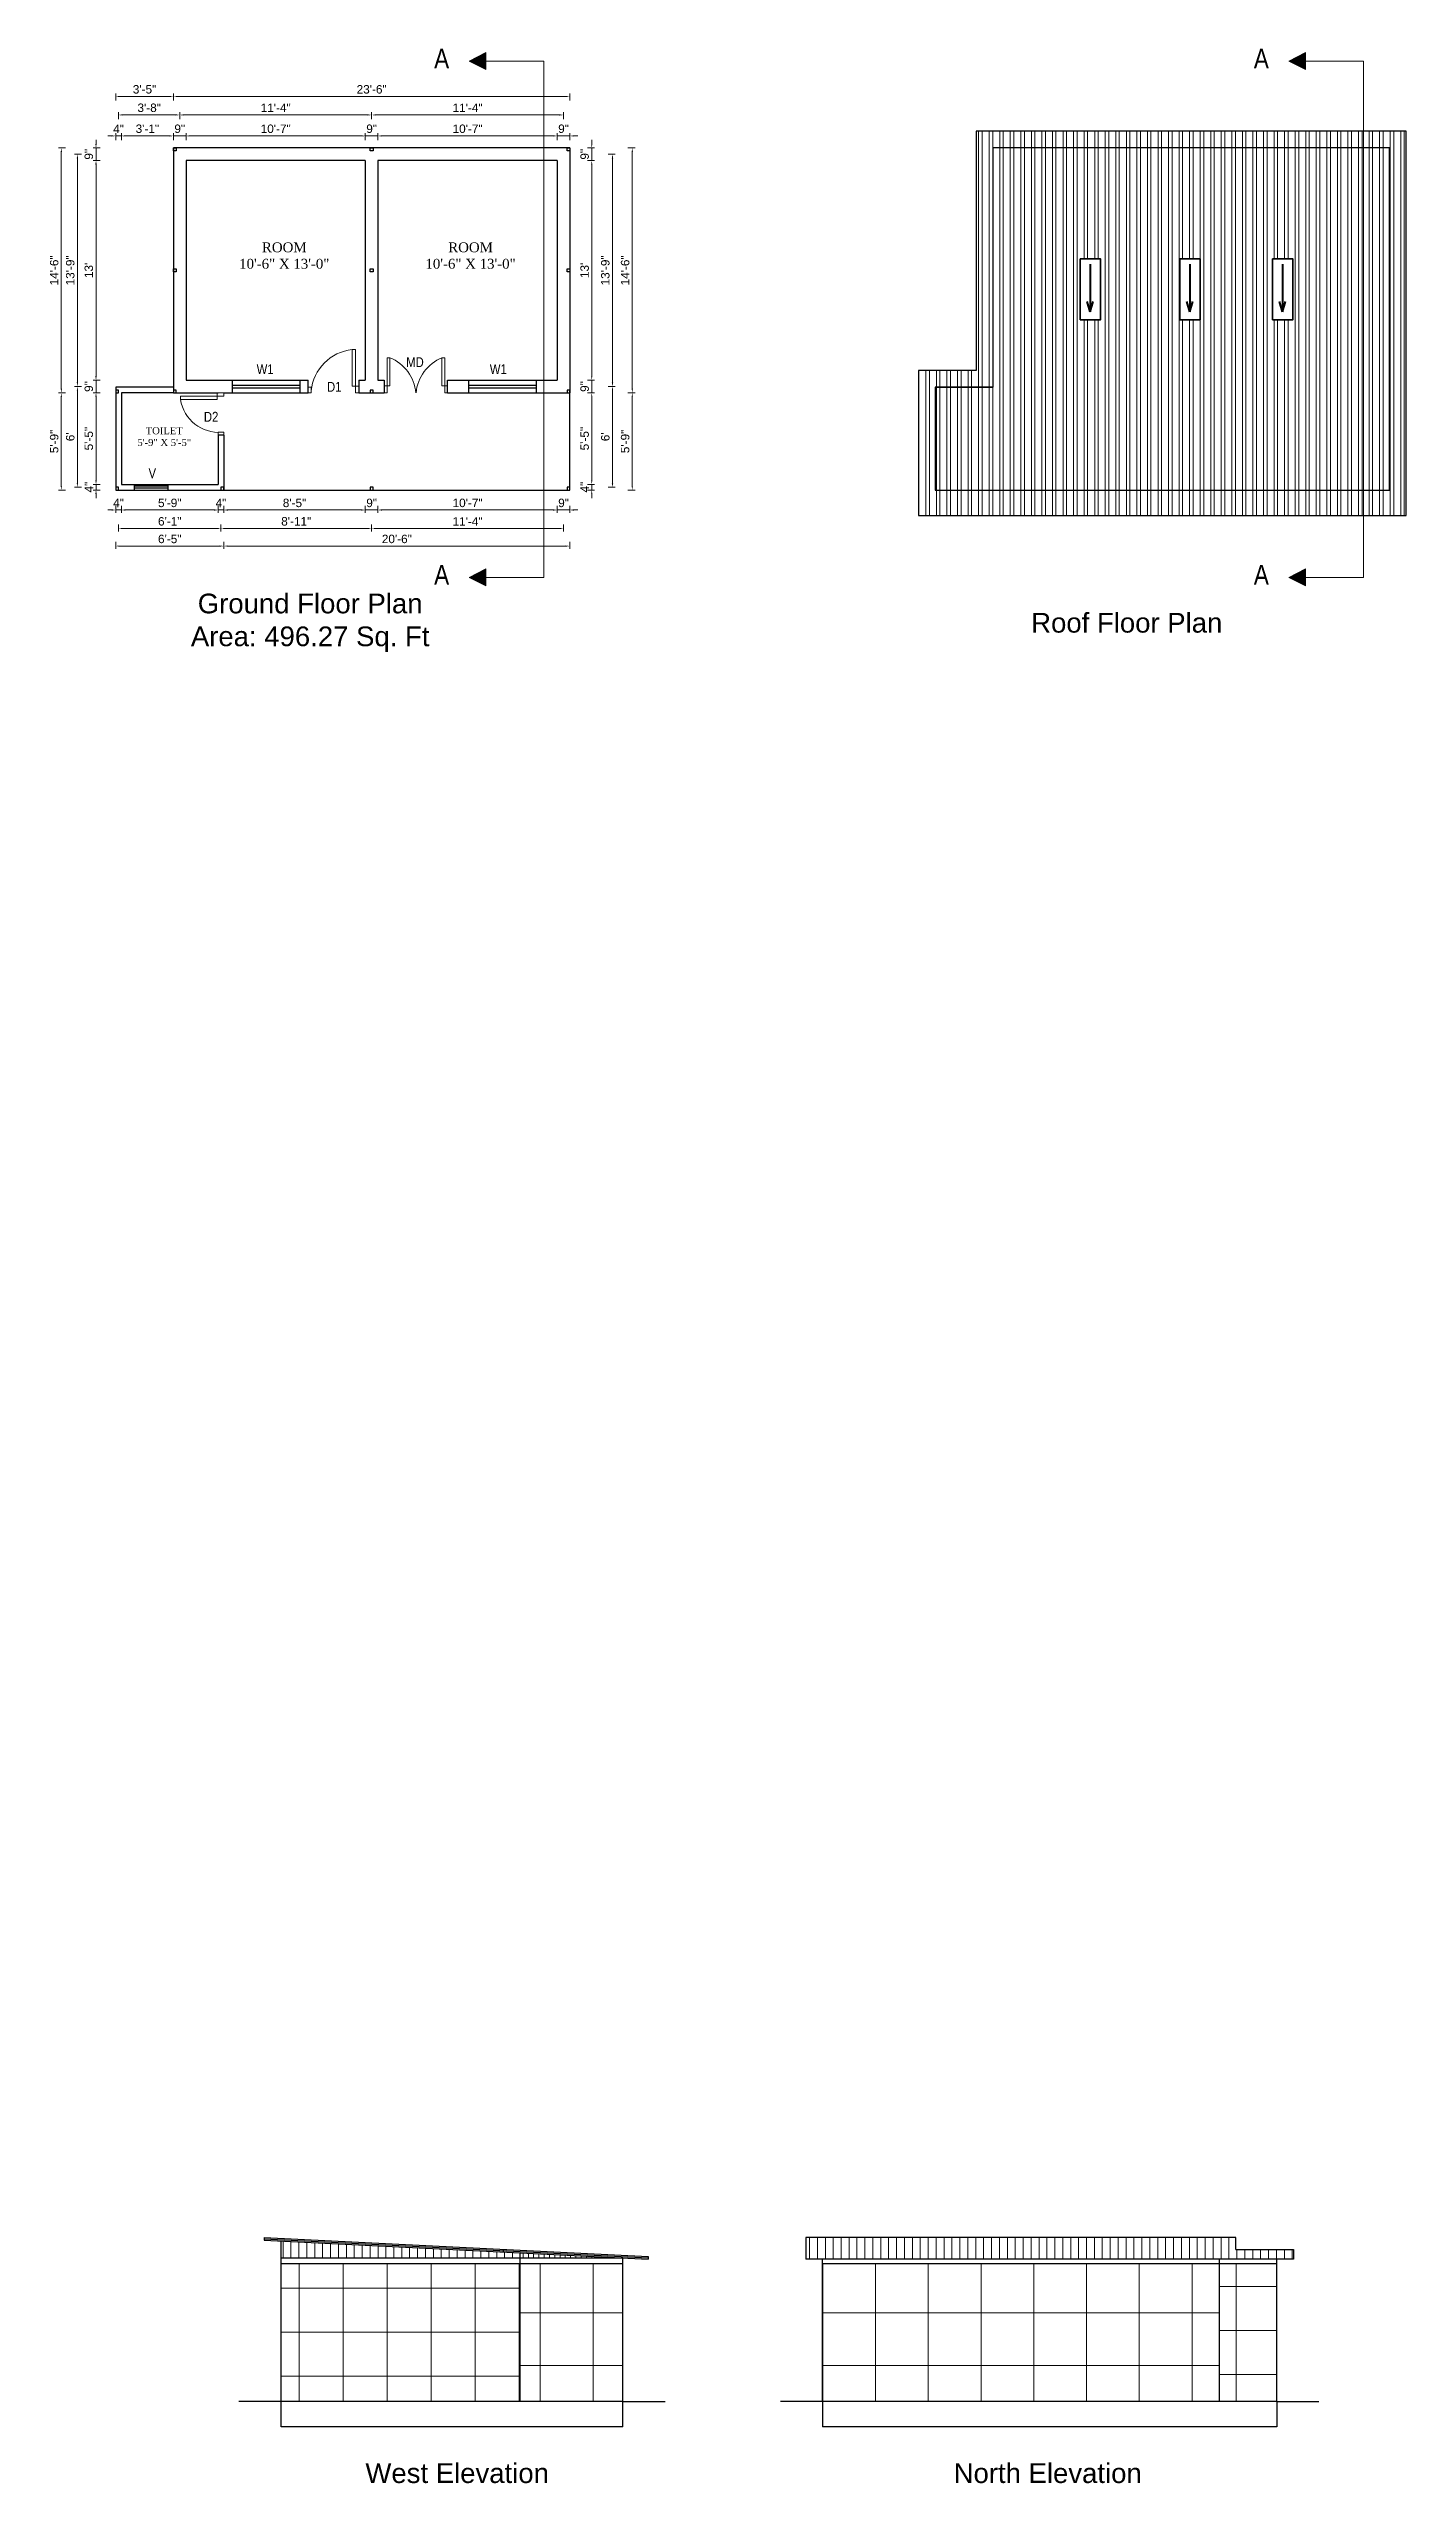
# Model space of a CAD drawing. Header units: inches. Extents: x 376358 to 406049, y -63575 to -53607.
# Drawn here: x 398714 to 399679, y -61850 to -60120 of the extents above; entities that cross this region are included whole.
import ezdxf

# ---------------------------------------------------------------- set-up
doc = ezdxf.new("R2010")
doc.units = ezdxf.units.IN
doc.header["$LTSCALE"] = 2
doc.header["$MEASUREMENT"] = 0
doc.header["$PDMODE"] = 34
doc.layers.get('0').update_dxf_attribs({"linetype": 'CONTINUOUS'})
doc.layers.get('DEFPOINTS').update_dxf_attribs({"color": 141, "linetype": 'CONTINUOUS'})
for name, color, linetype, lineweight in [('1', 7, 'CONTINUOUS', 13), ('DIM_LINE', 173, 'CONTINUOUS', 20), ('dimension', 160, 'CONTINUOUS', 15), ('door', 20, 'CONTINUOUS', 35), ('OUTLINE', 1, 'CONTINUOUS', 25), ('steps', 253, 'CONTINUOUS', 20), ('WALL - A', 1, 'CONTINUOUS', 40)]:
    doc.layers.add(name, color=color, linetype=linetype, lineweight=lineweight)
doc.styles.add('Lettring Text', font='arial.ttf')
doc.styles.get("Standard").update_dxf_attribs({"font": 'ARIALN.TTF'})
doc.dimstyles.new('Copy of Standard', dxfattribs={"dimtxt": 6, "dimasz": 2.875, "dimexe": 2, "dimexo": 4, "dimgap": 2, "dimtad": 1, "dimdec": 0, "dimrnd": 1, "dimzin": 0, "dimdsep": 46, "dimlunit": 4, "dimtxsty": 'Lettring Text', "dimcen": 0.1, "dimclrd": 7, "dimclre": 7, "dimclrt": 7, "dimazin": 0, "dimtfac": 0.645, "dimtdec": 0, "dimtmove": 1, "dimatfit": 0, "dimfxl": 3, "dimfxlon": 1, "dimtfillclr": 256, "dimtolj": 1, "dimtzin": 0, "dimlwd": -1, "dimlwe": -1, "dimarcsym": 2})

msp = doc.modelspace()

# ---------------------------------------------------------------- texts
at = {"color": 7, "linetype": 'ByBlock', "lineweight": 5, "char_height": 14}
for s, insert, width, attachment_point in [('A', (398998.7, -60134), 26.58, 9), ('A', (399581.3, -60134), 26.58, 9), ('A', (398998.7, -60500.7), 26.58, 9), ('A', (399581.3, -60500.7), 26.58, 9), ('{\\fArial CE|b0|i0|c238|p34;Ground Floor Plan\\PArea: \\fArial CE|b0|i0|c0|p34;496.27\\fArial CE|b0|i0|c238|p34; Sq. Ft}', (398899.9, -60527.9), 235.547, 5), ('{\\fArial CE|b0|i0|c0|p34;Roof\\fArial CE|b0|i0|c238|p34; Floor Plan}', (399480.3, -60527.9), 235.547, 5), ('{\\fArial CE|b0|i0|c0|p34;West Elevation}', (399004.4, -61842.4), 235.547, 5), ('{\\fArial CE|b0|i0|c0|p34;North Elevation}', (399424.1, -61842.4), 235.547, 5)]:
    msp.add_mtext(s, dxfattribs=dict(at, insert=insert, width=width, attachment_point=attachment_point))
at = {"layer": 'steps', "color": 7, "ltscale": 0.3, "attachment_point": 2}
for s, insert, char_height, width in [('{\\fTimes New Roman|b0|i0|c0|p18;ROOM \\P10\'-6" X 13\'-0"}', (398881.5, -60257.6), 7, 76.041), ('{\\fTimes New Roman|b0|i0|c0|p18;ROOM \\P10\'-6" X 13\'-0"}', (399013.9, -60257.6), 7, 76.041), ('{\\fTimes New Roman|b0|i0|c0|p18;TOILET\\P5\'-9" X 5\'-5"}', (398796.2, -60388.9), 5, 55.268)]:
    msp.add_mtext(s, dxfattribs=dict(at, insert=insert, char_height=char_height, width=width))
at = {"layer": 'steps', "color": 7, "ltscale": 0.3, "char_height": 7, "attachment_point": 8}
for s, insert in [('MD', (398974.4, -60346.2)), ('W1', (398867.9, -60351.2)), ('{\\W1;D1}', (398917, -60363.7)), ('W1', (399033.6, -60351.2)), ('D2', (398829.5, -60385)), ('V', (398787.7, -60425.1))]:
    msp.add_mtext_dynamic_manual_height_columns(s, width=18.621, gutter_width=40, heights=[0], dxfattribs=dict(at, insert=insert))

# ---------------------------------------------------------------- blocks, each defined once
blk = doc.blocks.new('*D1058')
at = {"layer": 'DEFPOINTS', "color": 0, "ltscale": 0.5, "transparency": 16777216}
for p in [(398811.7, -60182), (398802.7, -60190.5), (398811.7, -60199.5)]:
    blk.add_point(p, dxfattribs=at)
at = {"layer": 'steps', "color": 7, "ltscale": 0.5, "transparency": 16777216}
for p, q in [((398799.8, -60182), (398797, -60182)), ((398802.7, -60185), (398802.7, -60180)), ((398802.7, -60182), (398811.7, -60182)), ((398811.7, -60185), (398811.7, -60180)), ((398814.6, -60182), (398817.5, -60182))]:
    blk.add_line(p, q, dxfattribs=at)
for points in [[(398799.8, -60181.5), (398799.8, -60182.4), (398802.7, -60182)], [(398814.6, -60181.5), (398814.6, -60182.4), (398811.7, -60182)]]:
    blk.add_solid(points, dxfattribs=at)
at = {"layer": 'steps', "color": 7, "ltscale": 0.5, "transparency": 16777216, "insert": (398807.2, -60176.9), "char_height": 6, "attachment_point": 5, "style": 'Lettring Text'}
blk.add_mtext('\\A1;9"', dxfattribs=at)
blk = doc.blocks.new('*D1059')
at = {"layer": 'DEFPOINTS', "color": 0, "ltscale": 0.5, "transparency": 16777216}
for p in [(398939.1, -60182), (398811.7, -60199.5), (398939.1, -60199.5)]:
    blk.add_point(p, dxfattribs=at)
at = {"layer": 'steps', "color": 7, "ltscale": 0.5, "transparency": 16777216}
for p, q in [((398811.7, -60185), (398811.7, -60180)), ((398814.6, -60182), (398936.2, -60182)), ((398939.1, -60185), (398939.1, -60180))]:
    blk.add_line(p, q, dxfattribs=at)
for points in [[(398814.6, -60181.5), (398814.6, -60182.4), (398811.7, -60182)], [(398936.2, -60181.5), (398936.2, -60182.4), (398939.1, -60182)]]:
    blk.add_solid(points, dxfattribs=at)
at = {"layer": 'steps', "color": 7, "ltscale": 0.5, "transparency": 16777216, "insert": (398875.4, -60176.9), "char_height": 6, "attachment_point": 5, "style": 'Lettring Text'}
blk.add_mtext('\\A1;10\'-7"', dxfattribs=at)
blk = doc.blocks.new('*D1060')
at = {"layer": 'DEFPOINTS', "color": 0, "ltscale": 0.5, "transparency": 16777216}
for p in [(398948.1, -60182), (398939.1, -60199.5), (398948.1, -60199.5)]:
    blk.add_point(p, dxfattribs=at)
at = {"layer": 'steps', "color": 7, "ltscale": 0.5, "transparency": 16777216}
for p, q in [((398936.2, -60182), (398933.3, -60182)), ((398939.1, -60185), (398939.1, -60180)), ((398939.1, -60182), (398948.1, -60182)), ((398948.1, -60185), (398948.1, -60180)), ((398951, -60182), (398953.8, -60182))]:
    blk.add_line(p, q, dxfattribs=at)
for points in [[(398936.2, -60181.5), (398936.2, -60182.4), (398939.1, -60182)], [(398951, -60181.5), (398951, -60182.4), (398948.1, -60182)]]:
    blk.add_solid(points, dxfattribs=at)
at = {"layer": 'steps', "color": 7, "ltscale": 0.5, "transparency": 16777216, "insert": (398943.6, -60176.9), "char_height": 6, "attachment_point": 5, "style": 'Lettring Text'}
blk.add_mtext('\\A1;9"', dxfattribs=at)
blk = doc.blocks.new('*D1061')
at = {"layer": 'DEFPOINTS', "color": 0, "ltscale": 0.5, "transparency": 16777216}
for p in [(399075.5, -60182), (398948.1, -60199.5), (399075.5, -60199.5)]:
    blk.add_point(p, dxfattribs=at)
at = {"layer": 'steps', "color": 7, "ltscale": 0.5, "transparency": 16777216}
for p, q in [((398948.1, -60185), (398948.1, -60180)), ((398951, -60182), (399072.6, -60182)), ((399075.5, -60185), (399075.5, -60180))]:
    blk.add_line(p, q, dxfattribs=at)
for points in [[(398951, -60181.5), (398951, -60182.4), (398948.1, -60182)], [(399072.6, -60181.5), (399072.6, -60182.4), (399075.5, -60182)]]:
    blk.add_solid(points, dxfattribs=at)
at = {"layer": 'steps', "color": 7, "ltscale": 0.5, "transparency": 16777216, "insert": (399011.8, -60176.9), "char_height": 6, "attachment_point": 5, "style": 'Lettring Text'}
blk.add_mtext('\\A1;10\'-7"', dxfattribs=at)
blk = doc.blocks.new('*D1062')
at = {"layer": 'DEFPOINTS', "color": 0, "ltscale": 0.5, "transparency": 16777216}
for p in [(399084.5, -60182), (399075.5, -60199.5), (399084.5, -60190.5)]:
    blk.add_point(p, dxfattribs=at)
at = {"layer": 'steps', "color": 7, "ltscale": 0.5, "transparency": 16777216}
for p, q in [((399072.6, -60182), (399069.7, -60182)), ((399075.5, -60185), (399075.5, -60180)), ((399075.5, -60182), (399084.5, -60182)), ((399084.5, -60185), (399084.5, -60180)), ((399087.4, -60182), (399090.2, -60182))]:
    blk.add_line(p, q, dxfattribs=at)
for points in [[(399072.6, -60181.5), (399072.6, -60182.4), (399075.5, -60182)], [(399087.4, -60181.5), (399087.4, -60182.4), (399084.5, -60182)]]:
    blk.add_solid(points, dxfattribs=at)
at = {"layer": 'steps', "color": 7, "ltscale": 0.5, "transparency": 16777216, "insert": (399080, -60176.9), "char_height": 6, "attachment_point": 5, "style": 'Lettring Text'}
blk.add_mtext('\\A1;9"', dxfattribs=at)
blk = doc.blocks.new('*D1063')
at = {"layer": 'DEFPOINTS', "color": 0, "ltscale": 0.5, "transparency": 16777216}
for p in [(398943.6, -60167.1), (398807.2, -60182), (398943.6, -60182)]:
    blk.add_point(p, dxfattribs=at)
at = {"layer": 'steps', "color": 7, "ltscale": 0.5, "transparency": 16777216}
for p, q in [((398807.2, -60170.1), (398807.2, -60165.1)), ((398810.1, -60167.1), (398940.7, -60167.1)), ((398943.6, -60170.1), (398943.6, -60165.1))]:
    blk.add_line(p, q, dxfattribs=at)
for points in [[(398810.1, -60166.6), (398810.1, -60167.5), (398807.2, -60167.1)], [(398940.7, -60166.6), (398940.7, -60167.5), (398943.6, -60167.1)]]:
    blk.add_solid(points, dxfattribs=at)
at = {"layer": 'steps', "color": 7, "ltscale": 0.5, "transparency": 16777216, "insert": (398875.4, -60162), "char_height": 6, "attachment_point": 5, "style": 'Lettring Text'}
blk.add_mtext('\\A1;11\'-4"', dxfattribs=at)
blk = doc.blocks.new('*D1064')
at = {"layer": 'DEFPOINTS', "color": 0, "ltscale": 0.5, "transparency": 16777216}
for p in [(399080, -60167.1), (398943.6, -60182), (399080, -60182)]:
    blk.add_point(p, dxfattribs=at)
at = {"layer": 'steps', "color": 7, "ltscale": 0.5, "transparency": 16777216}
for p, q in [((398943.6, -60170.1), (398943.6, -60165.1)), ((398946.5, -60167.1), (399077.1, -60167.1)), ((399080, -60170.1), (399080, -60165.1))]:
    blk.add_line(p, q, dxfattribs=at)
for points in [[(398946.5, -60166.6), (398946.5, -60167.5), (398943.6, -60167.1)], [(399077.1, -60166.6), (399077.1, -60167.5), (399080, -60167.1)]]:
    blk.add_solid(points, dxfattribs=at)
at = {"layer": 'steps', "color": 7, "ltscale": 0.5, "transparency": 16777216, "insert": (399011.8, -60162), "char_height": 6, "attachment_point": 5, "style": 'Lettring Text'}
blk.add_mtext('\\A1;11\'-4"', dxfattribs=at)
blk = doc.blocks.new('*D1065')
at = {"layer": 'DEFPOINTS', "color": 0, "ltscale": 0.5, "transparency": 16777216}
for p in [(398802.7, -60153.9), (398802.7, -60190.5), (399084.5, -60190.5)]:
    blk.add_point(p, dxfattribs=at)
at = {"layer": 'steps', "color": 7, "ltscale": 0.5, "transparency": 16777216}
for p, q in [((398802.7, -60156.9), (398802.7, -60151.9)), ((399084.5, -60156.9), (399084.5, -60151.9)), ((399081.6, -60153.9), (398805.6, -60153.9))]:
    blk.add_line(p, q, dxfattribs=at)
for points in [[(398805.6, -60153.5), (398805.6, -60154.4), (398802.7, -60153.9)], [(399081.6, -60153.5), (399081.6, -60154.4), (399084.5, -60153.9)]]:
    blk.add_solid(points, dxfattribs=at)
at = {"layer": 'steps', "color": 7, "ltscale": 0.5, "transparency": 16777216, "insert": (398943.6, -60148.9), "char_height": 6, "attachment_point": 5, "style": 'Lettring Text'}
blk.add_mtext('\\A1;23\'-6"', dxfattribs=at)
blk = doc.blocks.new('*D1066')
at = {"layer": 'DEFPOINTS', "color": 0, "ltscale": 0.5, "transparency": 16777216}
for p in [(398765.7, -60182), (398802.7, -60190.5), (398765.7, -60364.5)]:
    blk.add_point(p, dxfattribs=at)
at = {"layer": 'steps', "color": 7, "ltscale": 0.5, "transparency": 16777216}
for p, q in [((398765.7, -60185), (398765.7, -60180)), ((398799.8, -60182), (398768.6, -60182)), ((398802.7, -60185), (398802.7, -60180))]:
    blk.add_line(p, q, dxfattribs=at)
for points in [[(398768.6, -60181.5), (398768.6, -60182.4), (398765.7, -60182)], [(398799.8, -60181.5), (398799.8, -60182.4), (398802.7, -60182)]]:
    blk.add_solid(points, dxfattribs=at)
at = {"layer": 'steps', "color": 7, "ltscale": 0.5, "transparency": 16777216, "insert": (398784.2, -60176.9), "char_height": 6, "attachment_point": 5, "style": 'Lettring Text'}
blk.add_mtext('\\A1;3\'-1"', dxfattribs=at)
blk = doc.blocks.new('*D1067')
at = {"layer": 'DEFPOINTS', "color": 0, "ltscale": 0.5, "transparency": 16777216}
for p in [(398761.7, -60182), (398761.7, -60360.5), (398765.7, -60364.5)]:
    blk.add_point(p, dxfattribs=at)
at = {"layer": 'steps', "color": 7, "ltscale": 0.5, "transparency": 16777216}
for p, q in [((398758.8, -60182), (398756, -60182)), ((398761.7, -60185), (398761.7, -60180)), ((398765.7, -60182), (398761.7, -60182)), ((398765.7, -60185), (398765.7, -60180)), ((398768.6, -60182), (398771.5, -60182))]:
    blk.add_line(p, q, dxfattribs=at)
for points in [[(398758.8, -60181.5), (398758.8, -60182.4), (398761.7, -60182)], [(398768.6, -60181.5), (398768.6, -60182.4), (398765.7, -60182)]]:
    blk.add_solid(points, dxfattribs=at)
at = {"layer": 'steps', "color": 7, "ltscale": 0.5, "transparency": 16777216, "insert": (398763.7, -60177), "char_height": 6, "attachment_point": 5, "style": 'Lettring Text'}
blk.add_mtext('\\A1;4"', dxfattribs=at)
blk = doc.blocks.new('*D1068')
at = {"layer": 'DEFPOINTS', "color": 0, "ltscale": 0.5, "transparency": 16777216}
for p in [(398763.7, -60167.1), (398763.7, -60182), (398807.2, -60182)]:
    blk.add_point(p, dxfattribs=at)
at = {"layer": 'steps', "color": 7, "ltscale": 0.5, "transparency": 16777216}
for p, q in [((398763.7, -60170.1), (398763.7, -60165.1)), ((398804.3, -60167.1), (398766.6, -60167.1)), ((398807.2, -60170.1), (398807.2, -60165.1))]:
    blk.add_line(p, q, dxfattribs=at)
for points in [[(398766.6, -60166.6), (398766.6, -60167.5), (398763.7, -60167.1)], [(398804.3, -60166.6), (398804.3, -60167.5), (398807.2, -60167.1)]]:
    blk.add_solid(points, dxfattribs=at)
at = {"layer": 'steps', "color": 7, "ltscale": 0.5, "transparency": 16777216, "insert": (398785.5, -60162), "char_height": 6, "attachment_point": 5, "style": 'Lettring Text'}
blk.add_mtext('\\A1;3\'-8"', dxfattribs=at)
blk = doc.blocks.new('*D1069')
at = {"layer": 'DEFPOINTS', "color": 0, "ltscale": 0.5, "transparency": 16777216}
for p in [(398761.7, -60153.9), (398802.7, -60190.5), (398761.7, -60360.5)]:
    blk.add_point(p, dxfattribs=at)
at = {"layer": 'steps', "color": 7, "ltscale": 0.5, "transparency": 16777216}
for p, q in [((398761.7, -60156.9), (398761.7, -60151.9)), ((398802.7, -60156.9), (398802.7, -60151.9)), ((398799.8, -60153.9), (398764.6, -60153.9))]:
    blk.add_line(p, q, dxfattribs=at)
for points in [[(398764.6, -60153.5), (398764.6, -60154.4), (398761.7, -60153.9)], [(398799.8, -60153.5), (398799.8, -60154.4), (398802.7, -60153.9)]]:
    blk.add_solid(points, dxfattribs=at)
at = {"layer": 'steps', "color": 7, "ltscale": 0.5, "transparency": 16777216, "insert": (398782.2, -60148.9), "char_height": 6, "attachment_point": 5, "style": 'Lettring Text'}
blk.add_mtext('\\A1;3\'-5"', dxfattribs=at)
blk = doc.blocks.new('*D1070')
at = {"layer": 'DEFPOINTS', "color": 0, "ltscale": 0.5, "transparency": 16777216}
for p in [(399075.5, -60199.5), (399084.5, -60190.5), (399100, -60190.5)]:
    blk.add_point(p, dxfattribs=at)
at = {"layer": 'steps', "color": 7, "ltscale": 0.5, "transparency": 16777216}
for p, q in [((399100, -60187.6), (399100, -60184.7)), ((399097, -60190.5), (399102, -60190.5)), ((399097, -60199.5), (399102, -60199.5)), ((399100, -60199.5), (399100, -60190.5)), ((399100, -60202.3), (399100, -60205.2))]:
    blk.add_line(p, q, dxfattribs=at)
for points in [[(399099.6, -60187.6), (399100.5, -60187.6), (399100, -60190.5)], [(399099.6, -60202.3), (399100.5, -60202.3), (399100, -60199.5)]]:
    blk.add_solid(points, dxfattribs=at)
at = {"layer": 'steps', "color": 7, "ltscale": 0.5, "transparency": 16777216, "insert": (399095, -60195), "char_height": 6, "attachment_point": 5, "rotation": 90, "style": 'Lettring Text'}
blk.add_mtext('\\A1;9"', dxfattribs=at)
blk = doc.blocks.new('*D1071')
at = {"layer": 'DEFPOINTS', "color": 0, "ltscale": 0.5, "transparency": 16777216}
for p in [(399075.5, -60199.5), (399075.5, -60355.5), (399100, -60355.5)]:
    blk.add_point(p, dxfattribs=at)
at = {"layer": 'steps', "color": 7, "ltscale": 0.5, "transparency": 16777216}
for p, q in [((399097, -60199.5), (399102, -60199.5)), ((399100, -60202.3), (399100, -60352.6)), ((399097, -60355.5), (399102, -60355.5))]:
    blk.add_line(p, q, dxfattribs=at)
for points in [[(399099.6, -60202.3), (399100.5, -60202.3), (399100, -60199.5)], [(399099.6, -60352.6), (399100.5, -60352.6), (399100, -60355.5)]]:
    blk.add_solid(points, dxfattribs=at)
at = {"layer": 'steps', "color": 7, "ltscale": 0.5, "transparency": 16777216, "insert": (399095, -60277.5), "char_height": 6, "attachment_point": 5, "rotation": 90, "style": 'Lettring Text'}
blk.add_mtext("\\A1;13'", dxfattribs=at)
blk = doc.blocks.new('*D1072')
at = {"layer": 'DEFPOINTS', "color": 0, "ltscale": 0.5, "transparency": 16777216}
for p in [(399075.5, -60355.5), (399084.5, -60364.5), (399100, -60364.5)]:
    blk.add_point(p, dxfattribs=at)
at = {"layer": 'steps', "color": 7, "ltscale": 0.5, "transparency": 16777216}
for p, q in [((399097, -60355.5), (399102, -60355.5)), ((399100, -60352.6), (399100, -60349.7)), ((399100, -60355.5), (399100, -60364.5)), ((399097, -60364.5), (399102, -60364.5)), ((399100, -60367.3), (399100, -60370.2))]:
    blk.add_line(p, q, dxfattribs=at)
for points in [[(399099.6, -60352.6), (399100.5, -60352.6), (399100, -60355.5)], [(399099.6, -60367.3), (399100.5, -60367.3), (399100, -60364.5)]]:
    blk.add_solid(points, dxfattribs=at)
at = {"layer": 'steps', "color": 7, "ltscale": 0.5, "transparency": 16777216, "insert": (399095, -60360), "char_height": 6, "attachment_point": 5, "rotation": 90, "style": 'Lettring Text'}
blk.add_mtext('\\A1;9"', dxfattribs=at)
blk = doc.blocks.new('*D1073')
at = {"layer": 'DEFPOINTS', "color": 0, "ltscale": 0.5, "transparency": 16777216}
for p in [(399084.5, -60364.5), (398834.5, -60429.5), (399100, -60429.5)]:
    blk.add_point(p, dxfattribs=at)
at = {"layer": 'steps', "color": 7, "ltscale": 0.5, "transparency": 16777216}
for p, q in [((399097, -60364.5), (399102, -60364.5)), ((399100, -60367.3), (399100, -60426.6)), ((399097, -60429.5), (399102, -60429.5))]:
    blk.add_line(p, q, dxfattribs=at)
for points in [[(399099.6, -60367.3), (399100.5, -60367.3), (399100, -60364.5)], [(399099.6, -60426.6), (399100.5, -60426.6), (399100, -60429.5)]]:
    blk.add_solid(points, dxfattribs=at)
at = {"layer": 'steps', "color": 7, "ltscale": 0.5, "transparency": 16777216, "insert": (399095, -60397), "char_height": 6, "attachment_point": 5, "rotation": 90, "style": 'Lettring Text'}
blk.add_mtext('\\A1;5\'-5"', dxfattribs=at)
blk = doc.blocks.new('*D1074')
at = {"layer": 'DEFPOINTS', "color": 0, "ltscale": 0.5, "transparency": 16777216}
for p in [(398834.5, -60429.5), (398838.5, -60433.5), (399100, -60433.5)]:
    blk.add_point(p, dxfattribs=at)
at = {"layer": 'steps', "color": 7, "ltscale": 0.5, "transparency": 16777216}
for p, q in [((399100, -60426.6), (399100, -60423.7)), ((399097, -60429.5), (399102, -60429.5)), ((399097, -60433.5), (399102, -60433.5)), ((399100, -60429.5), (399100, -60433.5)), ((399100, -60436.3), (399100, -60439.2))]:
    blk.add_line(p, q, dxfattribs=at)
for points in [[(399099.6, -60426.6), (399100.5, -60426.6), (399100, -60429.5)], [(399099.6, -60436.3), (399100.5, -60436.3), (399100, -60433.5)]]:
    blk.add_solid(points, dxfattribs=at)
at = {"layer": 'steps', "color": 7, "ltscale": 0.5, "transparency": 16777216, "insert": (399095, -60431.5), "char_height": 6, "attachment_point": 5, "rotation": 90, "style": 'Lettring Text'}
blk.add_mtext('\\A1;4"', dxfattribs=at)
blk = doc.blocks.new('*D1075')
at = {"layer": 'DEFPOINTS', "color": 0, "ltscale": 0.5, "transparency": 16777216}
for p in [(399100, -60195), (399100, -60360), (399114.8, -60360)]:
    blk.add_point(p, dxfattribs=at)
at = {"layer": 'steps', "color": 7, "ltscale": 0.5, "transparency": 16777216}
for p, q in [((399111.8, -60195), (399116.8, -60195)), ((399114.8, -60197.8), (399114.8, -60357.1)), ((399111.8, -60360), (399116.8, -60360))]:
    blk.add_line(p, q, dxfattribs=at)
for points in [[(399114.3, -60197.8), (399115.3, -60197.8), (399114.8, -60195)], [(399114.3, -60357.1), (399115.3, -60357.1), (399114.8, -60360)]]:
    blk.add_solid(points, dxfattribs=at)
at = {"layer": 'steps', "color": 7, "ltscale": 0.5, "transparency": 16777216, "insert": (399109.7, -60277.5), "char_height": 6, "attachment_point": 5, "rotation": 90, "style": 'Lettring Text'}
blk.add_mtext('\\A1;13\'-9"', dxfattribs=at)
blk = doc.blocks.new('*D1076')
at = {"layer": 'DEFPOINTS', "color": 0, "ltscale": 0.5, "transparency": 16777216}
for p in [(399100, -60360), (399100, -60431.5), (399114.8, -60431.5)]:
    blk.add_point(p, dxfattribs=at)
at = {"layer": 'steps', "color": 7, "ltscale": 0.5, "transparency": 16777216}
for p, q in [((399111.8, -60360), (399116.8, -60360)), ((399114.8, -60362.8), (399114.8, -60428.6)), ((399111.8, -60431.5), (399116.8, -60431.5))]:
    blk.add_line(p, q, dxfattribs=at)
for points in [[(399114.3, -60362.8), (399115.3, -60362.8), (399114.8, -60360)], [(399114.3, -60428.6), (399115.3, -60428.6), (399114.8, -60431.5)]]:
    blk.add_solid(points, dxfattribs=at)
at = {"layer": 'steps', "color": 7, "ltscale": 0.5, "transparency": 16777216, "insert": (399109.7, -60395.7), "char_height": 6, "attachment_point": 5, "rotation": 90, "style": 'Lettring Text'}
blk.add_mtext("\\A1;6'", dxfattribs=at)
blk = doc.blocks.new('*D1077')
at = {"layer": 'DEFPOINTS', "color": 0, "ltscale": 0.5, "transparency": 16777216}
for p in [(399084.5, -60364.5), (399128.8, -60364.5), (399084.5, -60433.5)]:
    blk.add_point(p, dxfattribs=at)
at = {"layer": 'steps', "color": 7, "ltscale": 0.5, "transparency": 16777216}
for p, q in [((399125.8, -60364.5), (399130.8, -60364.5)), ((399128.8, -60430.6), (399128.8, -60367.3)), ((399125.8, -60433.5), (399130.8, -60433.5))]:
    blk.add_line(p, q, dxfattribs=at)
for points in [[(399128.4, -60367.3), (399129.3, -60367.3), (399128.8, -60364.5)], [(399128.4, -60430.6), (399129.3, -60430.6), (399128.8, -60433.5)]]:
    blk.add_solid(points, dxfattribs=at)
at = {"layer": 'steps', "color": 7, "ltscale": 0.5, "transparency": 16777216, "insert": (399123.8, -60399), "char_height": 6, "attachment_point": 5, "rotation": 90, "style": 'Lettring Text'}
blk.add_mtext('\\A1;5\'-9"', dxfattribs=at)
blk = doc.blocks.new('*D1078')
at = {"layer": 'DEFPOINTS', "color": 0, "ltscale": 0.5, "transparency": 16777216}
for p in [(399084.5, -60190.5), (399128.8, -60190.5), (399084.5, -60364.5)]:
    blk.add_point(p, dxfattribs=at)
at = {"layer": 'steps', "color": 7, "ltscale": 0.5, "transparency": 16777216}
for p, q in [((399125.8, -60190.5), (399130.8, -60190.5)), ((399128.8, -60361.6), (399128.8, -60193.3)), ((399125.8, -60364.5), (399130.8, -60364.5))]:
    blk.add_line(p, q, dxfattribs=at)
for points in [[(399128.4, -60193.3), (399129.3, -60193.3), (399128.8, -60190.5)], [(399128.4, -60361.6), (399129.3, -60361.6), (399128.8, -60364.5)]]:
    blk.add_solid(points, dxfattribs=at)
at = {"layer": 'steps', "color": 7, "ltscale": 0.5, "transparency": 16777216, "insert": (399123.8, -60277.5), "char_height": 6, "attachment_point": 5, "rotation": 90, "style": 'Lettring Text'}
blk.add_mtext('\\A1;14\'-6"', dxfattribs=at)
blk = doc.blocks.new('*D1079')
at = {"layer": 'DEFPOINTS', "color": 0, "ltscale": 0.5, "transparency": 16777216}
for p in [(398761.7, -60433.5), (398765.7, -60429.5), (398765.7, -60447.7)]:
    blk.add_point(p, dxfattribs=at)
at = {"layer": 'steps', "color": 7, "ltscale": 0.5, "transparency": 16777216}
for p, q in [((398761.7, -60444.7), (398761.7, -60449.7)), ((398765.7, -60444.7), (398765.7, -60449.7)), ((398758.8, -60447.7), (398756, -60447.7)), ((398761.7, -60447.7), (398765.7, -60447.7)), ((398768.6, -60447.7), (398771.5, -60447.7))]:
    blk.add_line(p, q, dxfattribs=at)
for points in [[(398758.8, -60447.2), (398758.8, -60448.2), (398761.7, -60447.7)], [(398768.6, -60447.2), (398768.6, -60448.2), (398765.7, -60447.7)]]:
    blk.add_solid(points, dxfattribs=at)
at = {"layer": 'steps', "color": 7, "ltscale": 0.5, "transparency": 16777216, "insert": (398763.7, -60442.7), "char_height": 6, "attachment_point": 5, "style": 'Lettring Text'}
blk.add_mtext('\\A1;4"', dxfattribs=at)
blk = doc.blocks.new('*D1080')
at = {"layer": 'DEFPOINTS', "color": 0, "ltscale": 0.5, "transparency": 16777216}
for p in [(398765.7, -60429.5), (398834.5, -60429.5), (398834.5, -60447.7)]:
    blk.add_point(p, dxfattribs=at)
at = {"layer": 'steps', "color": 7, "ltscale": 0.5, "transparency": 16777216}
for p, q in [((398765.7, -60444.7), (398765.7, -60449.7)), ((398834.5, -60444.7), (398834.5, -60449.7)), ((398768.6, -60447.7), (398831.6, -60447.7))]:
    blk.add_line(p, q, dxfattribs=at)
for points in [[(398768.6, -60447.2), (398768.6, -60448.2), (398765.7, -60447.7)], [(398831.6, -60447.2), (398831.6, -60448.2), (398834.5, -60447.7)]]:
    blk.add_solid(points, dxfattribs=at)
at = {"layer": 'steps', "color": 7, "ltscale": 0.5, "transparency": 16777216, "insert": (398800.1, -60442.7), "char_height": 6, "attachment_point": 5, "style": 'Lettring Text'}
blk.add_mtext('\\A1;5\'-9"', dxfattribs=at)
blk = doc.blocks.new('*D1081')
at = {"layer": 'DEFPOINTS', "color": 0, "ltscale": 0.5, "transparency": 16777216}
for p in [(398834.5, -60429.5), (398838.5, -60433.5), (398838.5, -60447.7)]:
    blk.add_point(p, dxfattribs=at)
at = {"layer": 'steps', "color": 7, "ltscale": 0.5, "transparency": 16777216}
for p, q in [((398834.5, -60444.7), (398834.5, -60449.7)), ((398838.5, -60444.7), (398838.5, -60449.7)), ((398831.6, -60447.7), (398828.7, -60447.7)), ((398834.5, -60447.7), (398838.5, -60447.7)), ((398841.4, -60447.7), (398844.2, -60447.7))]:
    blk.add_line(p, q, dxfattribs=at)
for points in [[(398831.6, -60447.2), (398831.6, -60448.2), (398834.5, -60447.7)], [(398841.4, -60447.2), (398841.4, -60448.2), (398838.5, -60447.7)]]:
    blk.add_solid(points, dxfattribs=at)
at = {"layer": 'steps', "color": 7, "ltscale": 0.5, "transparency": 16777216, "insert": (398836.5, -60442.7), "char_height": 6, "attachment_point": 5, "style": 'Lettring Text'}
blk.add_mtext('\\A1;4"', dxfattribs=at)
blk = doc.blocks.new('*D1082')
at = {"layer": 'DEFPOINTS', "color": 0, "ltscale": 0.5, "transparency": 16777216}
for p in [(398939.1, -60355.5), (398838.5, -60433.5), (398939.1, -60447.7)]:
    blk.add_point(p, dxfattribs=at)
at = {"layer": 'steps', "color": 7, "ltscale": 0.5, "transparency": 16777216}
for p, q in [((398838.5, -60444.7), (398838.5, -60449.7)), ((398939.1, -60444.7), (398939.1, -60449.7)), ((398841.4, -60447.7), (398936.2, -60447.7))]:
    blk.add_line(p, q, dxfattribs=at)
for points in [[(398841.4, -60447.2), (398841.4, -60448.2), (398838.5, -60447.7)], [(398936.2, -60447.2), (398936.2, -60448.2), (398939.1, -60447.7)]]:
    blk.add_solid(points, dxfattribs=at)
at = {"layer": 'steps', "color": 7, "ltscale": 0.5, "transparency": 16777216, "insert": (398888.8, -60442.7), "char_height": 6, "attachment_point": 5, "style": 'Lettring Text'}
blk.add_mtext('\\A1;8\'-5"', dxfattribs=at)
blk = doc.blocks.new('*D1083')
at = {"layer": 'DEFPOINTS', "color": 0, "ltscale": 0.5, "transparency": 16777216}
for p in [(398939.1, -60355.5), (398948.1, -60355.5), (398948.1, -60447.7)]:
    blk.add_point(p, dxfattribs=at)
at = {"layer": 'steps', "color": 7, "ltscale": 0.5, "transparency": 16777216}
for p, q in [((398939.1, -60444.7), (398939.1, -60449.7)), ((398948.1, -60444.7), (398948.1, -60449.7)), ((398936.2, -60447.7), (398933.3, -60447.7)), ((398939.1, -60447.7), (398948.1, -60447.7)), ((398951, -60447.7), (398953.8, -60447.7))]:
    blk.add_line(p, q, dxfattribs=at)
for points in [[(398936.2, -60447.2), (398936.2, -60448.2), (398939.1, -60447.7)], [(398951, -60447.2), (398951, -60448.2), (398948.1, -60447.7)]]:
    blk.add_solid(points, dxfattribs=at)
at = {"layer": 'steps', "color": 7, "ltscale": 0.5, "transparency": 16777216, "insert": (398943.6, -60442.7), "char_height": 6, "attachment_point": 5, "style": 'Lettring Text'}
blk.add_mtext('\\A1;9"', dxfattribs=at)
blk = doc.blocks.new('*D1084')
at = {"layer": 'DEFPOINTS', "color": 0, "ltscale": 0.5, "transparency": 16777216}
for p in [(398948.1, -60355.5), (399075.5, -60355.5), (399075.5, -60447.7)]:
    blk.add_point(p, dxfattribs=at)
at = {"layer": 'steps', "color": 7, "ltscale": 0.5, "transparency": 16777216}
for p, q in [((398948.1, -60444.7), (398948.1, -60449.7)), ((399075.5, -60444.7), (399075.5, -60449.7)), ((398951, -60447.7), (399072.6, -60447.7))]:
    blk.add_line(p, q, dxfattribs=at)
for points in [[(398951, -60447.2), (398951, -60448.2), (398948.1, -60447.7)], [(399072.6, -60447.2), (399072.6, -60448.2), (399075.5, -60447.7)]]:
    blk.add_solid(points, dxfattribs=at)
at = {"layer": 'steps', "color": 7, "ltscale": 0.5, "transparency": 16777216, "insert": (399011.8, -60442.7), "char_height": 6, "attachment_point": 5, "style": 'Lettring Text'}
blk.add_mtext('\\A1;10\'-7"', dxfattribs=at)
blk = doc.blocks.new('*D1085')
at = {"layer": 'DEFPOINTS', "color": 0, "ltscale": 0.5, "transparency": 16777216}
for p in [(399075.5, -60355.5), (399084.5, -60364.5), (399084.5, -60447.7)]:
    blk.add_point(p, dxfattribs=at)
at = {"layer": 'steps', "color": 7, "ltscale": 0.5, "transparency": 16777216}
for p, q in [((399075.5, -60444.7), (399075.5, -60449.7)), ((399084.5, -60444.7), (399084.5, -60449.7)), ((399072.6, -60447.7), (399069.7, -60447.7)), ((399075.5, -60447.7), (399084.5, -60447.7)), ((399087.4, -60447.7), (399090.2, -60447.7))]:
    blk.add_line(p, q, dxfattribs=at)
for points in [[(399072.6, -60447.2), (399072.6, -60448.2), (399075.5, -60447.7)], [(399087.4, -60447.2), (399087.4, -60448.2), (399084.5, -60447.7)]]:
    blk.add_solid(points, dxfattribs=at)
at = {"layer": 'steps', "color": 7, "ltscale": 0.5, "transparency": 16777216, "insert": (399080, -60442.7), "char_height": 6, "attachment_point": 5, "style": 'Lettring Text'}
blk.add_mtext('\\A1;9"', dxfattribs=at)
blk = doc.blocks.new('*D1086')
at = {"layer": 'DEFPOINTS', "color": 0, "ltscale": 0.5, "transparency": 16777216}
for p in [(398763.7, -60447.7), (398836.5, -60447.7), (398836.5, -60460.9)]:
    blk.add_point(p, dxfattribs=at)
at = {"layer": 'steps', "color": 7, "ltscale": 0.5, "transparency": 16777216}
for p, q in [((398763.7, -60457.9), (398763.7, -60462.9)), ((398766.6, -60460.9), (398833.6, -60460.9)), ((398836.5, -60457.9), (398836.5, -60462.9))]:
    blk.add_line(p, q, dxfattribs=at)
for points in [[(398766.6, -60460.4), (398766.6, -60461.3), (398763.7, -60460.9)], [(398833.6, -60460.4), (398833.6, -60461.3), (398836.5, -60460.9)]]:
    blk.add_solid(points, dxfattribs=at)
at = {"layer": 'steps', "color": 7, "ltscale": 0.5, "transparency": 16777216, "insert": (398800.1, -60455.8), "char_height": 6, "attachment_point": 5, "style": 'Lettring Text'}
blk.add_mtext('\\A1;6\'-1"', dxfattribs=at)
blk = doc.blocks.new('*D1087')
at = {"layer": 'DEFPOINTS', "color": 0, "ltscale": 0.5, "transparency": 16777216}
for p in [(398836.5, -60447.7), (398943.6, -60447.7), (398943.6, -60460.9)]:
    blk.add_point(p, dxfattribs=at)
at = {"layer": 'steps', "color": 7, "ltscale": 0.5, "transparency": 16777216}
for p, q in [((398836.5, -60457.9), (398836.5, -60462.9)), ((398839.4, -60460.9), (398940.7, -60460.9)), ((398943.6, -60457.9), (398943.6, -60462.9))]:
    blk.add_line(p, q, dxfattribs=at)
for points in [[(398839.4, -60460.4), (398839.4, -60461.3), (398836.5, -60460.9)], [(398940.7, -60460.4), (398940.7, -60461.3), (398943.6, -60460.9)]]:
    blk.add_solid(points, dxfattribs=at)
at = {"layer": 'steps', "color": 7, "ltscale": 0.5, "transparency": 16777216, "insert": (398890, -60455.8), "char_height": 6, "attachment_point": 5, "style": 'Lettring Text'}
blk.add_mtext('\\A1;8\'-11"', dxfattribs=at)
blk = doc.blocks.new('*D1088')
at = {"layer": 'DEFPOINTS', "color": 0, "ltscale": 0.5, "transparency": 16777216}
for p in [(398943.6, -60447.7), (399080, -60447.7), (399080, -60460.9)]:
    blk.add_point(p, dxfattribs=at)
at = {"layer": 'steps', "color": 7, "ltscale": 0.5, "transparency": 16777216}
for p, q in [((398943.6, -60457.9), (398943.6, -60462.9)), ((398946.5, -60460.9), (399077.1, -60460.9)), ((399080, -60457.9), (399080, -60462.9))]:
    blk.add_line(p, q, dxfattribs=at)
for points in [[(398946.5, -60460.4), (398946.5, -60461.3), (398943.6, -60460.9)], [(399077.1, -60460.4), (399077.1, -60461.3), (399080, -60460.9)]]:
    blk.add_solid(points, dxfattribs=at)
at = {"layer": 'steps', "color": 7, "ltscale": 0.5, "transparency": 16777216, "insert": (399011.8, -60455.8), "char_height": 6, "attachment_point": 5, "style": 'Lettring Text'}
blk.add_mtext('\\A1;11\'-4"', dxfattribs=at)
blk = doc.blocks.new('*D1089')
at = {"layer": 'DEFPOINTS', "color": 0, "ltscale": 0.5, "transparency": 16777216}
for p in [(398838.5, -60433.5), (399084.5, -60433.5), (399084.5, -60473.3)]:
    blk.add_point(p, dxfattribs=at)
at = {"layer": 'steps', "color": 7, "ltscale": 0.5, "transparency": 16777216}
for p, q in [((398838.5, -60470.3), (398838.5, -60475.3)), ((398841.4, -60473.3), (399081.6, -60473.3)), ((399084.5, -60470.3), (399084.5, -60475.3))]:
    blk.add_line(p, q, dxfattribs=at)
for points in [[(398841.4, -60472.9), (398841.4, -60473.8), (398838.5, -60473.3)], [(399081.6, -60472.9), (399081.6, -60473.8), (399084.5, -60473.3)]]:
    blk.add_solid(points, dxfattribs=at)
at = {"layer": 'steps', "color": 7, "ltscale": 0.5, "transparency": 16777216, "insert": (398961.5, -60468.3), "char_height": 6, "attachment_point": 5, "style": 'Lettring Text'}
blk.add_mtext('\\A1;20\'-6"', dxfattribs=at)
blk = doc.blocks.new('*D1090')
at = {"layer": 'DEFPOINTS', "color": 0, "ltscale": 0.5, "transparency": 16777216}
for p in [(398761.7, -60433.5), (398838.5, -60433.5), (398761.7, -60473.3)]:
    blk.add_point(p, dxfattribs=at)
at = {"layer": 'steps', "color": 7, "ltscale": 0.5, "transparency": 16777216}
for p, q in [((398761.7, -60470.3), (398761.7, -60475.3)), ((398835.6, -60473.3), (398764.6, -60473.3)), ((398838.5, -60470.3), (398838.5, -60475.3))]:
    blk.add_line(p, q, dxfattribs=at)
for points in [[(398764.6, -60472.9), (398764.6, -60473.8), (398761.7, -60473.3)], [(398835.6, -60472.9), (398835.6, -60473.8), (398838.5, -60473.3)]]:
    blk.add_solid(points, dxfattribs=at)
at = {"layer": 'steps', "color": 7, "ltscale": 0.5, "transparency": 16777216, "insert": (398800.1, -60468.3), "char_height": 6, "attachment_point": 5, "style": 'Lettring Text'}
blk.add_mtext('\\A1;6\'-5"', dxfattribs=at)
blk = doc.blocks.new('*D1091')
at = {"layer": 'DEFPOINTS', "color": 0, "ltscale": 0.5, "transparency": 16777216}
for p in [(398747.7, -60199.5), (398802.7, -60190.5), (398811.7, -60199.5)]:
    blk.add_point(p, dxfattribs=at)
at = {"layer": 'steps', "color": 7, "ltscale": 0.5, "transparency": 16777216}
for p, q in [((398747.7, -60187.6), (398747.7, -60184.7)), ((398750.7, -60190.5), (398745.7, -60190.5)), ((398750.7, -60199.5), (398745.7, -60199.5)), ((398747.7, -60190.5), (398747.7, -60199.5)), ((398747.7, -60202.3), (398747.7, -60205.2))]:
    blk.add_line(p, q, dxfattribs=at)
for points in [[(398747.2, -60187.6), (398748.2, -60187.6), (398747.7, -60190.5)], [(398747.2, -60202.3), (398748.2, -60202.3), (398747.7, -60199.5)]]:
    blk.add_solid(points, dxfattribs=at)
at = {"layer": 'steps', "color": 7, "ltscale": 0.5, "transparency": 16777216, "insert": (398742.6, -60195), "char_height": 6, "attachment_point": 5, "rotation": 90, "style": 'Lettring Text'}
blk.add_mtext('\\A1;9"', dxfattribs=at)
blk = doc.blocks.new('*D1092')
at = {"layer": 'DEFPOINTS', "color": 0, "ltscale": 0.5, "transparency": 16777216}
for p in [(398811.7, -60199.5), (398747.7, -60355.5), (398811.7, -60355.5)]:
    blk.add_point(p, dxfattribs=at)
at = {"layer": 'steps', "color": 7, "ltscale": 0.5, "transparency": 16777216}
for p, q in [((398750.7, -60199.5), (398745.7, -60199.5)), ((398747.7, -60202.3), (398747.7, -60352.6)), ((398750.7, -60355.5), (398745.7, -60355.5))]:
    blk.add_line(p, q, dxfattribs=at)
for points in [[(398747.2, -60202.3), (398748.2, -60202.3), (398747.7, -60199.5)], [(398747.2, -60352.6), (398748.2, -60352.6), (398747.7, -60355.5)]]:
    blk.add_solid(points, dxfattribs=at)
at = {"layer": 'steps', "color": 7, "ltscale": 0.5, "transparency": 16777216, "insert": (398742.6, -60277.5), "char_height": 6, "attachment_point": 5, "rotation": 90, "style": 'Lettring Text'}
blk.add_mtext("\\A1;13'", dxfattribs=at)
blk = doc.blocks.new('*D1093')
at = {"layer": 'DEFPOINTS', "color": 0, "ltscale": 0.5, "transparency": 16777216}
for p in [(398811.7, -60355.5), (398747.7, -60364.5), (398802.7, -60364.5)]:
    blk.add_point(p, dxfattribs=at)
at = {"layer": 'steps', "color": 7, "ltscale": 0.5, "transparency": 16777216}
for p, q in [((398750.7, -60355.5), (398745.7, -60355.5)), ((398747.7, -60352.6), (398747.7, -60349.7)), ((398747.7, -60355.5), (398747.7, -60364.5)), ((398750.7, -60364.5), (398745.7, -60364.5)), ((398747.7, -60367.3), (398747.7, -60370.2))]:
    blk.add_line(p, q, dxfattribs=at)
for points in [[(398747.2, -60352.6), (398748.2, -60352.6), (398747.7, -60355.5)], [(398747.2, -60367.3), (398748.2, -60367.3), (398747.7, -60364.5)]]:
    blk.add_solid(points, dxfattribs=at)
at = {"layer": 'steps', "color": 7, "ltscale": 0.5, "transparency": 16777216, "insert": (398742.6, -60360), "char_height": 6, "attachment_point": 5, "rotation": 90, "style": 'Lettring Text'}
blk.add_mtext('\\A1;9"', dxfattribs=at)
blk = doc.blocks.new('*D1094')
at = {"layer": 'DEFPOINTS', "color": 0, "ltscale": 0.5, "transparency": 16777216}
for p in [(398802.7, -60364.5), (398747.7, -60429.5), (398765.7, -60429.5)]:
    blk.add_point(p, dxfattribs=at)
at = {"layer": 'steps', "color": 7, "ltscale": 0.5, "transparency": 16777216}
for p, q in [((398750.7, -60364.5), (398745.7, -60364.5)), ((398747.7, -60367.3), (398747.7, -60426.6)), ((398750.7, -60429.5), (398745.7, -60429.5))]:
    blk.add_line(p, q, dxfattribs=at)
for points in [[(398747.2, -60367.3), (398748.2, -60367.3), (398747.7, -60364.5)], [(398747.2, -60426.6), (398748.2, -60426.6), (398747.7, -60429.5)]]:
    blk.add_solid(points, dxfattribs=at)
at = {"layer": 'steps', "color": 7, "ltscale": 0.5, "transparency": 16777216, "insert": (398742.6, -60397), "char_height": 6, "attachment_point": 5, "rotation": 90, "style": 'Lettring Text'}
blk.add_mtext('\\A1;5\'-5"', dxfattribs=at)
blk = doc.blocks.new('*D1095')
at = {"layer": 'DEFPOINTS', "color": 0, "ltscale": 0.5, "transparency": 16777216}
for p in [(398747.7, -60433.5), (398761.7, -60433.5), (398765.7, -60429.5)]:
    blk.add_point(p, dxfattribs=at)
at = {"layer": 'steps', "color": 7, "ltscale": 0.5, "transparency": 16777216}
for p, q in [((398747.7, -60426.6), (398747.7, -60423.7)), ((398750.7, -60429.5), (398745.7, -60429.5)), ((398750.7, -60433.5), (398745.7, -60433.5)), ((398747.7, -60429.5), (398747.7, -60433.5)), ((398747.7, -60436.3), (398747.7, -60439.2))]:
    blk.add_line(p, q, dxfattribs=at)
for points in [[(398747.2, -60426.6), (398748.2, -60426.6), (398747.7, -60429.5)], [(398747.2, -60436.3), (398748.2, -60436.3), (398747.7, -60433.5)]]:
    blk.add_solid(points, dxfattribs=at)
at = {"layer": 'steps', "color": 7, "ltscale": 0.5, "transparency": 16777216, "insert": (398742.7, -60431.5), "char_height": 6, "attachment_point": 5, "rotation": 90, "style": 'Lettring Text'}
blk.add_mtext('\\A1;4"', dxfattribs=at)
blk = doc.blocks.new('*D1096')
at = {"layer": 'DEFPOINTS', "color": 0, "ltscale": 0.5, "transparency": 16777216}
for p in [(398747.7, -60195), (398734.5, -60360), (398747.7, -60360)]:
    blk.add_point(p, dxfattribs=at)
at = {"layer": 'steps', "color": 7, "ltscale": 0.5, "transparency": 16777216}
for p, q in [((398737.5, -60195), (398732.5, -60195)), ((398734.5, -60197.8), (398734.5, -60357.1)), ((398737.5, -60360), (398732.5, -60360))]:
    blk.add_line(p, q, dxfattribs=at)
for points in [[(398734, -60197.8), (398734.9, -60197.8), (398734.5, -60195)], [(398734, -60357.1), (398734.9, -60357.1), (398734.5, -60360)]]:
    blk.add_solid(points, dxfattribs=at)
at = {"layer": 'steps', "color": 7, "ltscale": 0.5, "transparency": 16777216, "insert": (398729.4, -60277.5), "char_height": 6, "attachment_point": 5, "rotation": 90, "style": 'Lettring Text'}
blk.add_mtext('\\A1;13\'-9"', dxfattribs=at)
blk = doc.blocks.new('*D1097')
at = {"layer": 'DEFPOINTS', "color": 0, "ltscale": 0.5, "transparency": 16777216}
for p in [(398747.7, -60360), (398734.5, -60431.5), (398747.7, -60431.5)]:
    blk.add_point(p, dxfattribs=at)
at = {"layer": 'steps', "color": 7, "ltscale": 0.5, "transparency": 16777216}
for p, q in [((398737.5, -60360), (398732.5, -60360)), ((398734.5, -60362.8), (398734.5, -60428.6)), ((398737.5, -60431.5), (398732.5, -60431.5))]:
    blk.add_line(p, q, dxfattribs=at)
for points in [[(398734, -60362.8), (398734.9, -60362.8), (398734.5, -60360)], [(398734, -60428.6), (398734.9, -60428.6), (398734.5, -60431.5)]]:
    blk.add_solid(points, dxfattribs=at)
at = {"layer": 'steps', "color": 7, "ltscale": 0.5, "transparency": 16777216, "insert": (398729.4, -60395.7), "char_height": 6, "attachment_point": 5, "rotation": 90, "style": 'Lettring Text'}
blk.add_mtext("\\A1;6'", dxfattribs=at)
blk = doc.blocks.new('*D1098')
at = {"layer": 'DEFPOINTS', "color": 0, "ltscale": 0.5, "transparency": 16777216}
for p in [(398802.7, -60190.5), (398723, -60364.5), (398802.7, -60364.5)]:
    blk.add_point(p, dxfattribs=at)
at = {"layer": 'steps', "color": 7, "ltscale": 0.5, "transparency": 16777216}
for p, q in [((398726, -60190.5), (398721, -60190.5)), ((398723, -60193.3), (398723, -60361.6)), ((398726, -60364.5), (398721, -60364.5))]:
    blk.add_line(p, q, dxfattribs=at)
for points in [[(398722.6, -60193.3), (398723.5, -60193.3), (398723, -60190.5)], [(398722.6, -60361.6), (398723.5, -60361.6), (398723, -60364.5)]]:
    blk.add_solid(points, dxfattribs=at)
at = {"layer": 'steps', "color": 7, "ltscale": 0.5, "transparency": 16777216, "insert": (398718, -60277.5), "char_height": 6, "attachment_point": 5, "rotation": 90, "style": 'Lettring Text'}
blk.add_mtext('\\A1;14\'-6"', dxfattribs=at)
blk = doc.blocks.new('*D1099')
at = {"layer": 'DEFPOINTS', "color": 0, "ltscale": 0.5, "transparency": 16777216}
for p in [(398802.7, -60364.5), (398723, -60433.5), (398761.7, -60433.5)]:
    blk.add_point(p, dxfattribs=at)
at = {"layer": 'steps', "color": 7, "ltscale": 0.5, "transparency": 16777216}
for p, q in [((398726, -60364.5), (398721, -60364.5)), ((398723, -60367.3), (398723, -60430.6)), ((398726, -60433.5), (398721, -60433.5))]:
    blk.add_line(p, q, dxfattribs=at)
for points in [[(398722.6, -60367.3), (398723.5, -60367.3), (398723, -60364.5)], [(398722.6, -60430.6), (398723.5, -60430.6), (398723, -60433.5)]]:
    blk.add_solid(points, dxfattribs=at)
at = {"layer": 'steps', "color": 7, "ltscale": 0.5, "transparency": 16777216, "insert": (398718, -60399), "char_height": 6, "attachment_point": 5, "rotation": 90, "style": 'Lettring Text'}
blk.add_mtext('\\A1;5\'-9"', dxfattribs=at)

# ---------------------------------------------------------------- dimensions: what is measured, and where the dimension line sits
at = {"layer": 'steps', "ltscale": 0.5}
for base, p1, p2, picture, middle in [((398761.7, -60153.9), (398802.7, -60190.5), (398761.7, -60360.5), '*D1069', (398782.2, -60148.9)), ((398802.7, -60153.9), (399084.5, -60190.5), (398802.7, -60190.5), '*D1065', (398943.6, -60148.9)), ((398763.7105267, -60167.050142), (398807.2105267, -60181.9613968), (398763.7105267, -60181.9613968), '*D1068', (398785.4605267, -60161.9846577)), ((398943.6, -60167.1), (398807.2, -60182), (398943.6, -60182), '*D1063', (398875.4, -60162)), ((399080, -60167.1), (398943.6, -60182), (399080, -60182), '*D1064', (399011.8, -60162)), ((398765.7, -60182), (398802.7, -60190.5), (398765.7, -60364.5), '*D1066', (398784.2, -60176.9)), ((398939.1, -60182), (398811.7, -60199.5), (398939.1, -60199.5), '*D1059', (398875.4, -60176.9)), ((399075.5, -60182), (398948.1, -60199.5), (399075.5, -60199.5), '*D1061', (399011.8, -60176.9)), ((398939.1, -60447.7), (398838.5, -60433.5), (398939.1, -60355.5), '*D1082', (398888.8, -60442.7)), ((399075.5, -60447.7), (398948.1, -60355.5), (399075.5, -60355.5), '*D1084', (399011.8, -60442.7)), ((398761.7, -60473.3), (398838.5, -60433.5), (398761.7, -60433.5), '*D1090', (398800.1, -60468.3)), ((398834.5, -60447.7), (398765.7, -60429.5), (398834.5, -60429.5), '*D1080', (398800.1, -60442.7)), ((399084.5, -60473.3), (398838.5, -60433.5), (399084.5, -60433.5), '*D1089', (398961.5, -60468.3)), ((398836.5, -60460.9), (398763.7, -60447.7), (398836.5, -60447.7), '*D1086', (398800.1, -60455.8)), ((398943.6, -60460.9), (398836.5, -60447.7), (398943.6, -60447.7), '*D1087', (398890, -60455.8)), ((399080, -60460.9), (398943.6, -60447.7), (399080, -60447.7), '*D1088', (399011.8, -60455.8))]:
    dim = msp.add_linear_dim(base=base, p1=p1, p2=p2, dimstyle='Copy of Standard', dxfattribs=at)
    dim.commit()
    dim.dimension.update_dxf_attribs({"geometry": picture, "text_midpoint": middle})
for base, p1, p2, picture, middle in [((398747.7, -60199.5), (398802.7, -60190.5), (398811.7, -60199.5), '*D1091', (398747.7, -60195)), ((399100, -60190.5), (399075.5, -60199.5), (399084.5, -60190.5), '*D1070', (399100, -60195)), ((398747.7, -60364.5), (398811.7, -60355.5), (398802.7, -60364.5), '*D1093', (398747.7, -60360)), ((399100, -60364.5), (399075.5, -60355.5), (399084.5, -60364.5), '*D1072', (399100, -60360)), ((398747.7, -60433.5), (398765.7, -60429.5), (398761.7, -60433.5), '*D1095', (398747.7, -60431.5)), ((399100, -60433.5), (398834.5, -60429.5), (398838.5, -60433.5), '*D1074', (399100, -60431.5))]:
    dim = msp.add_linear_dim(base=base, p1=p1, p2=p2, angle=90, dimstyle='Copy of Standard', dxfattribs=at)
    dim.commit()
    dim.dimension.update_dxf_attribs({"geometry": picture, "text_midpoint": middle, "dimtype": 160})
for base, p1, p2, picture, middle in [((398761.7, -60182), (398765.7, -60364.5), (398761.7, -60360.5), '*D1067', (398763.7, -60182)), ((398811.7, -60182), (398802.7, -60190.5), (398811.7, -60199.5), '*D1058', (398807.2, -60182)), ((398948.1, -60182), (398939.1, -60199.5), (398948.1, -60199.5), '*D1060', (398943.6, -60182)), ((399084.5, -60182), (399075.5, -60199.5), (399084.5, -60190.5), '*D1062', (399080, -60182)), ((398948.1, -60447.7), (398939.1, -60355.5), (398948.1, -60355.5), '*D1083', (398943.6, -60447.7)), ((399084.5, -60447.7), (399075.5, -60355.5), (399084.5, -60364.5), '*D1085', (399080, -60447.7)), ((398765.7, -60447.7), (398761.7, -60433.5), (398765.7, -60429.5), '*D1079', (398763.7, -60447.7)), ((398838.5, -60447.7), (398834.5, -60429.5), (398838.5, -60433.5), '*D1081', (398836.5, -60447.7))]:
    dim = msp.add_linear_dim(base=base, p1=p1, p2=p2, dimstyle='Copy of Standard', dxfattribs=at)
    dim.commit()
    dim.dimension.update_dxf_attribs({"geometry": picture, "text_midpoint": middle, "dimtype": 160})
for base, p1, p2, picture, middle in [((398723, -60364.5), (398802.7, -60190.5), (398802.7, -60364.5), '*D1098', (398718, -60277.5)), ((398734.5, -60360), (398747.7, -60195), (398747.7, -60360), '*D1096', (398729.4, -60277.5)), ((398747.7, -60355.5), (398811.7, -60199.5), (398811.7, -60355.5), '*D1092', (398742.6, -60277.5)), ((399100, -60355.5), (399075.5, -60199.5), (399075.5, -60355.5), '*D1071', (399095, -60277.5)), ((399128.8, -60190.5), (399084.5, -60364.5), (399084.5, -60190.5), '*D1078', (399123.8, -60277.5)), ((399114.8, -60360), (399100, -60195), (399100, -60360), '*D1075', (399109.7, -60277.5)), ((398723, -60433.5), (398802.7, -60364.5), (398761.7, -60433.5), '*D1099', (398718, -60399)), ((398734.4532631, -60431.4624122), (398747.688415, -60359.9624122), (398747.688415, -60431.4624122), '*D1097', (398729.3898252, -60395.7124122)), ((398747.7, -60429.5), (398802.7, -60364.5), (398765.7, -60429.5), '*D1094', (398742.6, -60397)), ((399100, -60429.5), (399084.5, -60364.5), (398834.5, -60429.5), '*D1073', (399095, -60397)), ((399128.8, -60364.5), (399084.5, -60433.5), (399084.5, -60364.5), '*D1077', (399123.8, -60399)), ((399114.7748029, -60431.4624122), (399100.0310996, -60359.9624122), (399100.0310996, -60431.4624122), '*D1076', (399109.711365, -60395.7124122))]:
    dim = msp.add_linear_dim(base=base, p1=p1, p2=p2, angle=90, dimstyle='Copy of Standard', dxfattribs=at)
    dim.commit()
    dim.dimension.update_dxf_attribs({"geometry": picture, "text_midpoint": middle})

# ---------------------------------------------------------------- hatches: boundary and pattern name
at = {"linetype": 'ByBlock', "lineweight": 5}
for points in [[(399012.8, -60128.8), (399024.8, -60134.8), (399024.8, -60122.8)], [(399595.4, -60128.8), (399607.4, -60134.8), (399607.4, -60122.8)], [(399012.8, -60495.6), (399024.8, -60501.6), (399024.8, -60489.6)], [(399595.4, -60495.6), (399607.4, -60501.6), (399607.4, -60489.6)]]:
    msp.add_hatch(color=7, dxfattribs=at).paths.add_polyline_path(points)
at = {"layer": '1', "ltscale": 5}
h = msp.add_hatch(dxfattribs=at)
h.set_pattern_fill('ANSI37', color=256, scale=250, angle=45, style=0)
h.set_pattern_definition([(90, (1397485.824, -781304.76), (-31.25, 0), []), (180, (1397485.824, -781304.76), (-2e-15, -31.25), [])])
h.paths.add_polyline_path([(398879.2, -61693.5), (398879.2, -61791.5), (399049.2, -61791.5), (399049.2, -61693.5)])
h = msp.add_hatch(dxfattribs=at)
h.set_pattern_fill('ANSI37', color=256, scale=300, angle=45, style=0)
h.set_pattern_definition([(90, (-2599.05, -1053.388), (-37.5, 0), []), (180, (-2599.05, -1053.388), (-4e-15, -37.5), [])])
h.paths.add_polyline_path([(399049.2, -61693.5), (399049.2, -61791.5), (399122.2, -61791.5), (399122.2, -61693.5)])
h = msp.add_hatch(dxfattribs=at)
h.set_pattern_fill('ANSI37', color=256, scale=300, angle=45, style=0)
h.set_pattern_definition([(90, (-2848.316, -1053.388), (-37.5, 0), []), (180, (-2848.316, -1053.388), (-4e-15, -37.5), [])])
h.paths.add_polyline_path([(399545.9, -61693.5), (399264.1, -61693.5), (399264.1, -61791.5), (399545.9, -61791.5)])
h = msp.add_hatch(dxfattribs=at)
h.set_pattern_fill('ANSI37', color=256, scale=250, angle=45, style=0)
h.set_pattern_definition([(90, (-2848.316, -1053.388), (-31.25, 0), []), (180, (-2848.316, -1053.388), (-2e-15, -31.25), [])])
h.paths.add_polyline_path([(399586.9, -61693.5), (399545.9, -61693.5), (399545.9, -61791.5), (399586.9, -61791.5)])
at = {"layer": 'DIM_LINE'}
h = msp.add_hatch(dxfattribs=at)
h.set_pattern_fill('ANSI32', color=256, scale=20, angle=45)
h.paths.add_polyline_path([(399679, -60178.5), (399373.2, -60178.5), (399373.2, -60348.5), (399332.2, -60348.5), (399332.2, -60451.5), (399679, -60451.5)])
h.paths.add_polyline_path([(399385.2, -60190.5), (399667, -60190.5), (399667, -60433.5), (399344.2, -60433.5), (399344.2, -60360.5), (399385.2, -60360.5)], flags=16)
h.paths.add_polyline_path([(399447.2, -60269.3), (399461.7, -60269.3), (399461.7, -60312.6), (399447.2, -60312.6)], flags=0)
h.paths.add_polyline_path([(399518, -60269.3), (399532.5, -60269.3), (399532.5, -60312.6), (399518, -60312.6)], flags=0)
h.paths.add_polyline_path([(399583.9, -60269.3), (399598.4, -60269.3), (399598.4, -60312.6), (399583.9, -60312.6)], flags=0)
h = msp.add_hatch(dxfattribs=at)
h.set_pattern_fill('ANSI32', color=256, scale=20, angle=45)
h.paths.add_polyline_path([(399667, -60190.5), (399385.2, -60190.5), (399385.2, -60360.5), (399344.2, -60360.5), (399344.2, -60433.5), (399667, -60433.5)])
h.paths.add_polyline_path([(399447.2, -60269.3), (399461.7, -60269.3), (399461.7, -60312.6), (399447.2, -60312.6)], flags=16)
h.paths.add_polyline_path([(399518, -60269.3), (399532.5, -60269.3), (399532.5, -60312.6), (399518, -60312.6)], flags=16)
h.paths.add_polyline_path([(399583.9, -60269.3), (399598.4, -60269.3), (399598.4, -60312.6), (399583.9, -60312.6)], flags=16)
at = {"layer": 'steps', "ltscale": 0.3}
h = msp.add_hatch(dxfattribs=at)
h.set_pattern_fill('ANSI31', scale=45, angle=45)
h.set_pattern_definition([(90, (-1951.258, -1053.388), (-5.625, 0), [])])
h.paths.add_polyline_path([(398879.2, -61677.5), (398879.2, -61689.5), (399049.2, -61689.5), (399049.2, -61685.9)])
h = msp.add_hatch(dxfattribs=at)
h.set_pattern_fill('ANSI31', scale=30, angle=45)
h.set_pattern_definition([(90, (-1951.258, -1053.388), (-3.75, 0), [])])
h.paths.add_polyline_path([(399049.2, -61685.9), (399049.2, -61689.5), (399120.2, -61689.5), (399120.2, -61689.4)])
h = msp.add_hatch(dxfattribs=at)
h.set_pattern_fill('ANSI31', scale=45, angle=45)
h.set_pattern_definition([(90, (-2848.3163, -1053.388), (-5.625, 0), [])])
h.paths.add_polyline_path([(399598.9, -61683.3), (399557.9, -61683.3), (399557.9, -61674.9), (399252.1, -61674.9), (399252.1, -61690.4), (399598.9, -61690.4)])

# ---------------------------------------------------------------- linework, layer by layer
at = {"color": 7, "linetype": 'ByBlock', "lineweight": 5}
for p, q in [((399012.8, -60128.8), (399024.8, -60122.8)), ((399024.8, -60134.8), (399012.8, -60128.8)), ((399024.8, -60134.8), (399024.8, -60122.8)), ((399066, -60128.8), (399024.8, -60128.8)), ((399066, -60495.6), (399066, -60128.8)), ((399595.4, -60128.8), (399607.4, -60122.8)), ((399607.4, -60134.8), (399595.4, -60128.8)), ((399607.4, -60134.8), (399607.4, -60122.8)), ((399648.5, -60128.8), (399607.4, -60128.8)), ((399648.5, -60495.6), (399648.5, -60128.8)), ((399012.8, -60495.6), (399024.8, -60489.6)), ((399024.8, -60501.6), (399012.8, -60495.6)), ((399024.8, -60501.6), (399024.8, -60489.6)), ((399066, -60495.6), (399024.8, -60495.6)), ((399595.4, -60495.6), (399607.4, -60489.6)), ((399607.4, -60501.6), (399595.4, -60495.6)), ((399607.4, -60501.6), (399607.4, -60489.6)), ((399648.5, -60495.6), (399607.4, -60495.6))]:
    msp.add_line(p, q, dxfattribs=at)
at = {"ltscale": 0.5}
for p, q in [((399679, -60178.5), (399373.2, -60178.5)), ((399373.2, -60178.5), (399373.2, -60348.5)), ((399679, -60451.5), (399679, -60178.5)), ((399084.5, -60190.5), (398802.7, -60190.5)), ((398802.7, -60190.5), (398802.7, -60364.5)), ((398811.7, -60199.5), (398811.7, -60355.5)), ((398939.1, -60199.5), (398811.7, -60199.5)), ((398939.1, -60199.5), (398939.1, -60355.5)), ((399075.5, -60199.5), (398948.1, -60199.5)), ((398948.1, -60199.5), (398948.1, -60355.5)), ((399075.5, -60199.5), (399075.5, -60355.5)), ((399084.5, -60190.5), (399084.5, -60364.5)), ((399667, -60190.5), (399385.2, -60190.5)), ((399385.2, -60190.5), (399385.2, -60360.5)), ((399667, -60190.5), (399385.2, -60190.5)), ((399385.2, -60190.5), (399385.2, -60360.5)), ((399667, -60190.5), (399667, -60433.5)), ((399667, -60433.5), (399667, -60190.5)), ((398811.7, -60355.5), (398898.6, -60355.5)), ((398844.5, -60355.5), (398844.5, -60364.5)), ((398844.5, -60359), (398892.5, -60359)), ((398892.5, -60355.5), (398892.5, -60364.5)), ((398898.6, -60364.5), (398898.6, -60355.5)), ((398934.6, -60355.5), (398934.6, -60364.5)), ((398934.6, -60355.5), (398939.1, -60355.5)), ((398948.1, -60355.5), (398952.6, -60355.5)), ((398952.6, -60355.5), (398952.6, -60364.5)), ((398997.6, -60355.5), (399075.5, -60355.5)), ((398997.6, -60364.5), (398997.6, -60355.5)), ((399012.5, -60355.5), (399012.5, -60364.5)), ((399012.5, -60359), (399060.5, -60359)), ((399060.5, -60355.5), (399060.5, -60364.5)), ((399373.2, -60348.5), (399332.2, -60348.5)), ((399332.2, -60348.5), (399332.2, -60451.5)), ((398761.7, -60360.5), (398761.7, -60433.5)), ((398802.7, -60360.5), (398761.7, -60360.5)), ((398802.7, -60364.5), (398765.7, -60364.5)), ((398765.7, -60364.5), (398765.7, -60429.5)), ((398802.7, -60364.5), (398834.5, -60364.5)), ((398838.5, -60364.5), (398898.6, -60364.5)), ((398844.5, -60361), (398892.5, -60361)), ((398934.6, -60364.5), (398952.6, -60364.5)), ((398997.6, -60364.5), (399084.5, -60364.5)), ((399012.5, -60361), (399060.5, -60361)), ((399084.5, -60433.5), (399084.5, -60364.5)), ((399344.2, -60360.5), (399344.2, -60433.5)), ((399344.2, -60360.5), (399385.2, -60360.5)), ((399385.2, -60360.5), (399344.2, -60360.5)), ((399344.2, -60360.5), (399344.2, -60433.5)), ((398834.5, -60394.5), (398834.5, -60429.5)), ((398838.5, -60394.5), (398834.5, -60394.5)), ((398838.5, -60394.5), (398838.5, -60433.5)), ((398761.7, -60433.5), (398838.5, -60433.5)), ((398765.7, -60429.5), (398834.5, -60429.5)), ((398774.7, -60429.5), (398774.7, -60433.5)), ((398798.7, -60430.7), (398774.7, -60430.7)), ((398798.7, -60432.2), (398774.7, -60432.2)), ((398798.7, -60429.5), (398798.7, -60433.5)), ((398838.5, -60433.5), (399084.5, -60433.5)), ((399344.2, -60433.5), (399667, -60433.5)), ((399344.2, -60433.5), (399667, -60433.5)), ((399332.2, -60451.5), (399679, -60451.5)), ((398867.2, -61674.9), (399140.2, -61688.4)), ((398867.2, -61674.9), (398867.2, -61676.9)), ((398867.2, -61675.9), (399140.2, -61689.4)), ((398867.2, -61676.9), (399140.2, -61690.4)), ((398879.2, -61791.5), (398879.2, -61677.5)), ((399122.2, -61689.5), (398879.2, -61689.5)), ((399037.2, -61685.3), (399037.2, -61683.3)), ((399049.2, -61791.5), (399049.2, -61686.1)), ((399122.2, -61791.5), (399122.2, -61689.5)), ((399140.2, -61688.4), (399140.2, -61690.4)), ((399557.9, -61674.9), (399252.1, -61674.9)), ((399252.1, -61674.9), (399252.1, -61690.4)), ((399598.9, -61690.4), (399252.1, -61690.4)), ((399264.1, -61791.5), (399264.1, -61690.4)), ((399545.9, -61690.4), (399545.9, -61791.5)), ((399557.9, -61683.3), (399557.9, -61674.9)), ((399557.9, -61683.3), (399598.9, -61683.3)), ((399586.9, -61791.5), (399586.9, -61690.4)), ((399598.9, -61683.3), (399598.9, -61690.4)), ((399122.2, -61693.5), (398879.2, -61693.5)), ((399586.9, -61693.5), (399264.1, -61693.5)), ((398879.2, -61791.5), (398849.2, -61791.5)), ((399122.2, -61791.5), (398879.2, -61791.5)), ((398879.2, -61809.5), (398879.2, -61791.5)), ((399122.2, -61791.5), (399152.2, -61791.5)), ((399122.2, -61809.5), (399122.2, -61791.5)), ((399264.1, -61791.5), (399234.1, -61791.5)), ((399586.9, -61791.5), (399264.1, -61791.5)), ((399264.1, -61791.5), (399264.1, -61809.5)), ((399586.9, -61791.5), (399616.9, -61791.5)), ((399586.9, -61791.5), (399586.9, -61809.5)), ((399122.2, -61809.5), (398879.2, -61809.5)), ((399586.9, -61809.5), (399264.1, -61809.5))]:
    msp.add_line(p, q, dxfattribs=at)
for points in [[(398802.7, -60190.5), (398804.7, -60190.5), (398804.7, -60192.5), (398802.7, -60192.5)], [(398942.6, -60190.5), (398944.6, -60190.5), (398944.6, -60192.5), (398942.6, -60192.5)], [(399082.5, -60190.5), (399084.5, -60190.5), (399084.5, -60192.5), (399082.5, -60192.5)], [(398802.7, -60276.5), (398804.7, -60276.5), (398804.7, -60278.5), (398802.7, -60278.5)], [(398942.6, -60276.5), (398944.6, -60276.5), (398944.6, -60278.5), (398942.6, -60278.5)], [(399082.5, -60276.5), (399084.5, -60276.5), (399084.5, -60278.5), (399082.5, -60278.5)], [(398761.7, -60364.5), (398763.7, -60364.5), (398763.7, -60362.5), (398761.7, -60362.5)], [(398802.7, -60364.5), (398804.7, -60364.5), (398804.7, -60362.5), (398802.7, -60362.5)], [(398942.6, -60364.5), (398944.6, -60364.5), (398944.6, -60362.5), (398942.6, -60362.5)], [(399082.5, -60364.5), (399084.5, -60364.5), (399084.5, -60362.5), (399082.5, -60362.5)], [(398761.7, -60433.5), (398763.7, -60433.5), (398763.7, -60431.5), (398761.7, -60431.5)], [(398836.5, -60433.5), (398838.5, -60433.5), (398838.5, -60431.5), (398836.5, -60431.5)], [(398942.6, -60433.5), (398944.6, -60433.5), (398944.6, -60431.5), (398942.6, -60431.5)], [(399082.5, -60433.5), (399084.5, -60433.5), (399084.5, -60431.5), (399082.5, -60431.5)]]:
    msp.add_lwpolyline(points, close=True, dxfattribs=at)
at = {"layer": 'DIM_LINE'}
for points in [[(399447.2, -60312.6), (399461.7, -60312.6), (399461.7, -60269.3), (399447.2, -60269.3)], [(399518, -60312.6), (399532.5, -60312.6), (399532.5, -60269.3), (399518, -60269.3)], [(399583.9, -60312.6), (399598.4, -60312.6), (399598.4, -60269.3), (399583.9, -60269.3)]]:
    msp.add_lwpolyline(points, close=True, dxfattribs=at)
at = {"layer": 'dimension', "ltscale": 7}
for p, q in [((398929.8, -60359.7), (398929.8, -60333.8)), ((398932.2, -60333.8), (398929.8, -60333.8)), ((398932.2, -60359.7), (398932.2, -60333.8)), ((398932.2, -60359.7), (398929.8, -60359.7)), ((398934.6, -60359.7), (398932.2, -60359.7)), ((398932.2, -60359.7), (398932.2, -60364.5)), ((398934.6, -60364.5), (398934.6, -60359.7)), ((398833.7, -60366.9), (398807.8, -60366.9)), ((398807.8, -60366.9), (398807.8, -60369.3)), ((398833.7, -60369.3), (398807.8, -60369.3)), ((398833.7, -60364.5), (398833.7, -60366.9)), ((398838.5, -60364.5), (398833.7, -60364.5)), ((398833.7, -60366.9), (398838.5, -60366.9)), ((398833.7, -60366.9), (398833.7, -60369.3)), ((398838.5, -60366.9), (398838.5, -60364.5)), ((398900.6, -60360.5), (398898.6, -60360.5)), ((398898.6, -60364.5), (398898.6, -60360.5)), ((398900.6, -60364.5), (398898.6, -60364.5)), ((398900.6, -60364.5), (398900.6, -60360.5)), ((398932.2, -60364.5), (398934.6, -60364.5)), ((398838.5, -60392.5), (398834.5, -60392.5)), ((398834.5, -60392.5), (398834.5, -60394.5)), ((398838.5, -60394.5), (398834.5, -60394.5)), ((398838.5, -60392.5), (398838.5, -60394.5))]:
    msp.add_line(p, q, dxfattribs=at)
for centre, radius, start, end in [((398933.5, -60366.6), 33.1, 96.3827, 174.0013), ((398835.1, -60364.9), 27.7, 189.1337, 274.3044)]:
    msp.add_arc(centre, radius, start, end, dxfattribs=at)
at = {"layer": 'door', "ltscale": 0.5}
for points in [[(399447.2, -60269.3), (399461.7, -60269.3), (399461.7, -60312.6), (399447.2, -60312.6)], [(399518, -60269.3), (399532.5, -60269.3), (399532.5, -60312.6), (399518, -60312.6)], [(399583.9, -60269.3), (399598.4, -60269.3), (399598.4, -60312.6), (399583.9, -60312.6)]]:
    msp.add_lwpolyline(points, close=True, dxfattribs=at)
at = {"layer": 'OUTLINE'}
msp.add_line((398898.6, -60364.5), (398898.6, -60362.5), dxfattribs=at)
at = {"layer": 'steps', "color": 7, "ltscale": 0.3}
for points in [[(398954.6, -60359.5), (398954.6, -60339.5), (398956.6, -60339.5), (398956.6, -60359.5)], [(398995.6, -60359.5), (398995.6, -60339.5), (398993.6, -60339.5), (398993.6, -60359.5)], [(398952.6, -60359.5), (398954.6, -60359.5), (398954.6, -60364.5), (398952.6, -60364.5)], [(398997.6, -60359.5), (398995.6, -60359.5), (398995.6, -60364.5), (398997.6, -60364.5)]]:
    msp.add_lwpolyline(points, close=True, dxfattribs=at)
at = {"layer": 'steps', "color": 7, "ltscale": 0.3, "true_color": 0xffffff}
for centre, start, end in [((398945, -60367.4), 5.5145, 67.4884), ((399005.2, -60367.4), 112.5116, 174.4855)]:
    msp.add_arc(centre, 30.2, start, end, dxfattribs=at)
at = {"layer": 'WALL - A'}
for p, q in [((399454.3, -60273), (399454.3, -60307)), ((399525.1, -60273), (399525.1, -60307)), ((399590.9, -60273), (399590.9, -60307)), ((399454.3, -60307), (399452.1, -60299.7)), ((399454.3, -60307), (399456.4, -60299.7)), ((399525.1, -60307), (399522.9, -60299.7)), ((399525.1, -60307), (399527.2, -60299.7)), ((399590.9, -60307), (399588.8, -60299.7)), ((399590.9, -60307), (399593.1, -60299.7))]:
    msp.add_line(p, q, dxfattribs=at)

msp.set_redraw_order([(e.dxf.handle, doc.entitydb.next_handle()) for e in msp.query("TEXT MTEXT ATTDEF DIMENSION ARC_DIMENSION")])  # texts and dimensions are drawn at this point

doc.saveas('drawing.dxf')
